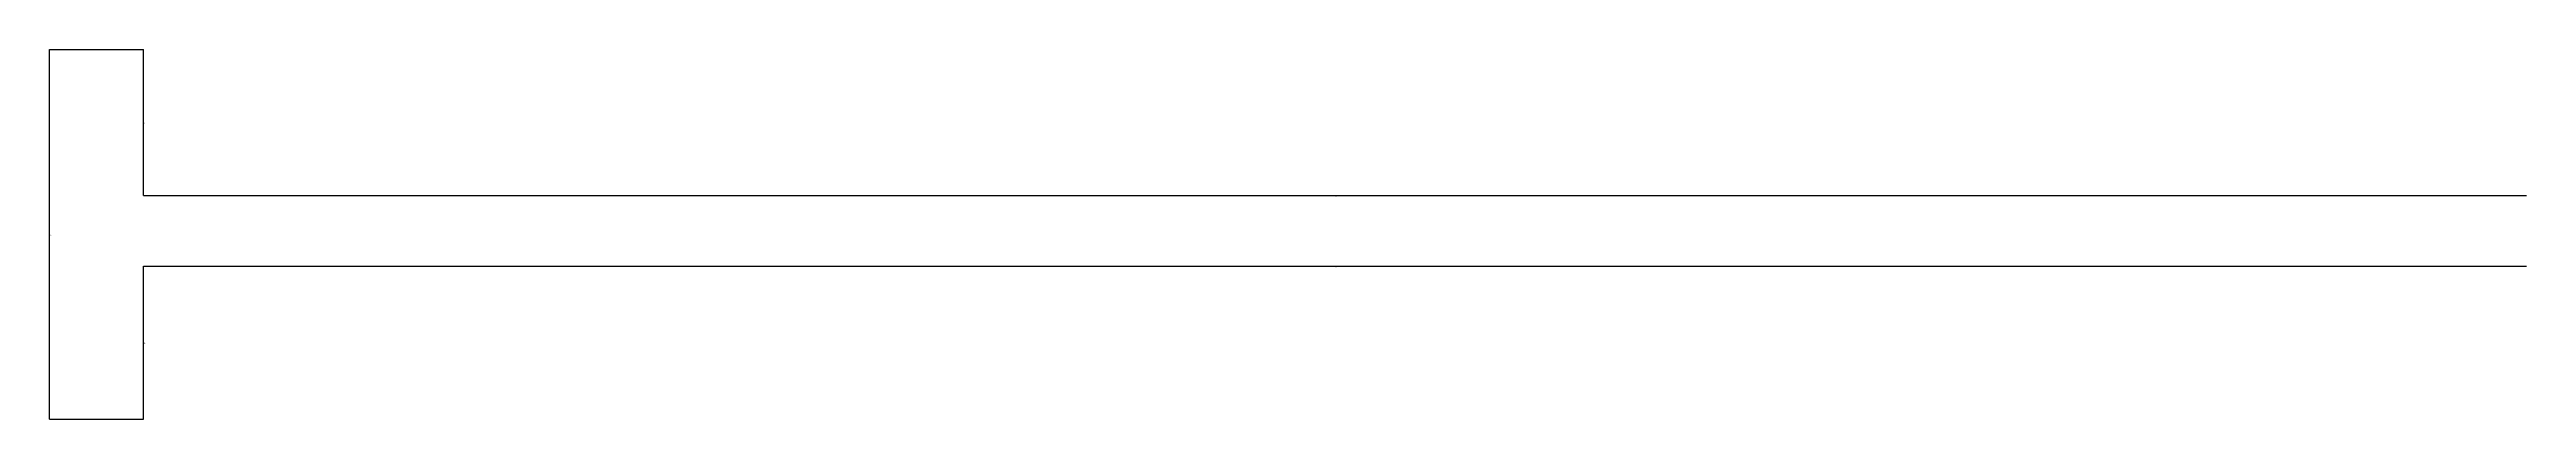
# Model space of a CAD drawing. Header units: metres. Extents: x 7978 to 27144, y 8157 to 45277.
# Drawn here: x 7980 to 13245, y 20322 to 21110 of the extents above; entities that cross this region are included whole.
import ezdxf

# ---------------------------------------------------------------- set-up
doc = ezdxf.new("R2010")
doc.units = ezdxf.units.M
doc.layers.add('WALL_DEBUG', color=7, linetype='Continuous')

msp = doc.modelspace()

# ---------------------------------------------------------------- linework, layer by layer
at = {"layer": 'WALL_DEBUG'}
for p, q in [((7980, 20325), (7980, 21110)), ((7980, 21110), (8180, 21110)), ((7980, 20325), (7980, 21110)), ((7980, 21110), (8180, 21110)), ((7980, 20325), (7980, 21110)), ((7980, 21110), (8180, 21110)), ((7980, 20325), (7980, 21110)), ((7980, 21110), (8180, 21110)), ((7980, 20325), (7980, 21110)), ((7980, 21110), (8180, 21110)), ((7980, 20325), (7980, 21110)), ((7980, 21110), (8180, 21110)), ((8180, 20800), (8180, 21110)), ((8180, 20800), (8180, 21110)), ((8180, 20800), (8180, 21110)), ((8180, 20800), (8180, 21110)), ((8180, 20800), (8180, 21110)), ((8180, 20800), (8180, 21110)), ((8180, 20800), (13245, 20800)), ((8180, 20800), (13245, 20800)), ((8180, 20800), (13245, 20800)), ((8180, 20800), (13245, 20800)), ((8180, 20800), (13245, 20800)), ((8180, 20800), (13245, 20800)), ((8180, 20325), (8180, 20650)), ((8180, 20650), (13245, 20650)), ((8180, 20325), (8180, 20650)), ((8180, 20650), (13245, 20650)), ((8180, 20325), (8180, 20650)), ((8180, 20650), (13245, 20650)), ((8180, 20325), (8180, 20650)), ((8180, 20650), (13245, 20650)), ((8180, 20325), (8180, 20650)), ((8180, 20650), (13245, 20650)), ((8180, 20325), (8180, 20650)), ((8180, 20650), (13245, 20650)), ((7980, 20325), (8180, 20325)), ((7980, 20325), (8180, 20325)), ((7980, 20325), (8180, 20325)), ((7980, 20325), (8180, 20325)), ((7980, 20325), (8180, 20325)), ((7980, 20325), (8180, 20325))]:
    msp.add_line(p, q, dxfattribs=at)

# ---------------------------------------------------------------- texts
at = {"layer": 'comp_debug_text', "char_height": 2.5, "attachment_point": 1}
for insert in [(8080, 21110), (8180, 20955), (10712.5, 20800), (7980, 20717.5), (10712.5, 20650), (8180, 20487.5), (8080, 20325)]:
    msp.add_mtext('11', dxfattribs=dict(at, insert=insert))

doc.saveas('drawing.dxf')
